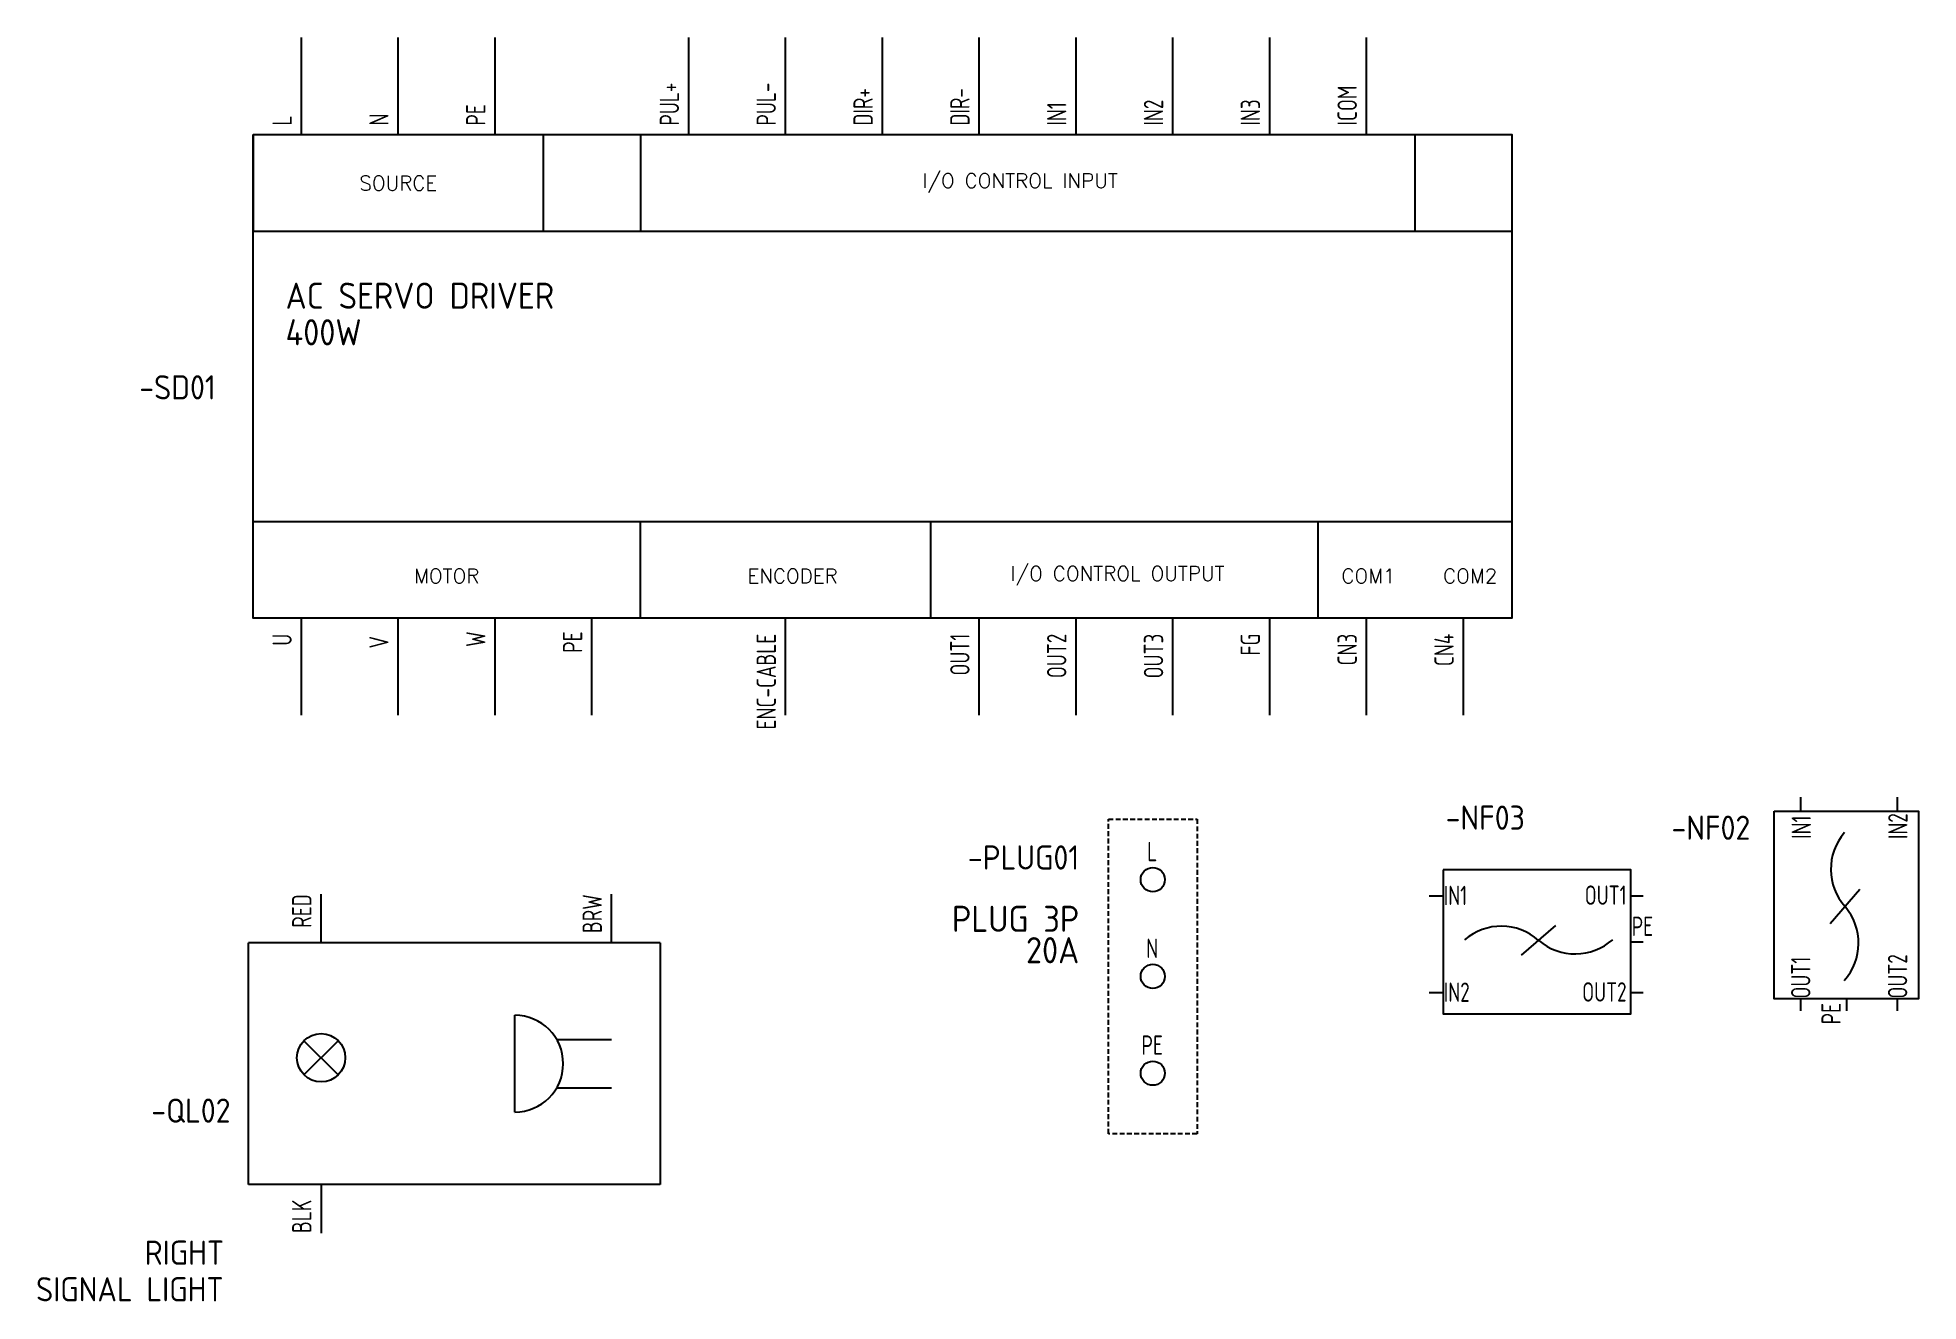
# Model space of a CAD drawing. Header units: inches. Extents: x 57 to 2760, y -193 to 2149.
# Drawn here: x 1551.3 to 1745.5, y 101.6 to 232.2 of the extents above; entities that cross this region are included whole.
import ezdxf
from ezdxf.enums import TextEntityAlignment as Align

# ---------------------------------------------------------------- set-up
doc = ezdxf.new("R2010")
doc.units = ezdxf.units.IN
doc.header["$MEASUREMENT"] = 0
doc.linetypes.add('DASHED', pattern=[0.75, 0.5, -0.25])
for name, color, linetype in [('DESC', 150, 'Continuous'), ('SYMS', 7, 'Continuous'), ('TAGS', 150, 'Continuous'), ('TERMS', 123, 'Continuous')]:
    doc.layers.add(name, color=color, linetype=linetype)
doc.styles.add('WD', font='romans.shx')
doc.styles.add('WD_IEC', font='ISOCP2.shx', dxfattribs={"width": 0.9, "height": 4, "bigfont": '@extfont2.shx'})

# ---------------------------------------------------------------- blocks, each defined once
blk = doc.blocks.new('QL_07')
for p, q in [((0, -5), (0, 0)), ((30, -5), (30, 0)), ((35, -5), (-7.5, -5)), ((-7.5, -30), (-7.5, -5)), ((35, -5), (35, -30)), ((20, -22.5), (20, -12.5)), ((-1.77, -18.66), (1.77, -15.13)), ((1.77, -18.66), (-1.77, -15.13)), ((24.33, -15), (30, -15)), ((24.33, -20), (30, -20)), ((35, -30), (-7.5, -30)), ((0, -30), (0, -35))]:
    blk.add_line(p, q)
blk.add_circle((0, -16.89), 2.5)
blk.add_arc((20, -17.5), 5, 270, 90)
at = {"style": 'WD_IEC', "flags": 1}
for tag, p, height in [('X2TERM01', (0, 0), 0.08), ('X2TERM02', (30, 0), 0.08), ('ASSYCODE', (-0.35, -31.93), 1), ('FAMILY', (-0.35, -33.43), 1), ('X8TERM03', (0, -35), 0.08)]:
    blk.add_attdef(tag, p, '', height=height, dxfattribs=at)
at = {"style": 'WD_IEC', "width": 0.8}
for tag, p in [('TERM01', (-1, 0)), ('TERM02', (29, 0))]:
    blk.add_attdef(tag, text='', height=2, rotation=90, dxfattribs=at).set_placement(p, align=Align.RIGHT)
at = {"style": 'WD_IEC'}
for tag, p in [('INST', (-9.86, -17.48)), ('LOC', (-9.76, -20.68)), ('TAG1', (-9.35, -23.6)), ('XREF', (-9.94, -34.48)), ('DESC1', (-10.02, -38.28)), ('DESC2', (-10.08, -42.06)), ('DESC3', (-10.07, -45.84))]:
    blk.add_attdef(tag, text='', height=2.5, dxfattribs=at).set_placement(p, align=Align.RIGHT)
at = {"style": 'WD_IEC', "flags": 9}
for tag, p in [('MFG', (-9.85, -28.18)), ('CAT', (-9.85, -30.68))]:
    blk.add_attdef(tag, text='', height=1.5, dxfattribs=at).set_placement(p, align=Align.RIGHT)
at = {"style": 'WD_IEC', "width": 0.8}
blk.add_attdef('TERM03', (-1, -35), '', height=2, rotation=90, dxfattribs=at)
blk = doc.blocks.new('NF_V')
for p, q in [((0, 0), (0, -1.44)), ((10, 0), (10, -1.44)), ((6.14, -9.52), (3.07, -13.08)), ((0, -20.82), (0, -22.08)), ((4.74, -20.82), (4.74, -22.08)), ((10, -20.82), (10, -22.08))]:
    blk.add_line(p, q)
blk.add_lwpolyline([(-2.7, -1.44), (12.18, -1.44), (12.18, -20.82), (-2.7, -20.82)], close=True)
for centre, start, end in [((8.96, -7.43), 139.5121, 221.6464), ((0.18, -15.08), 318.3536, 40.4879)]:
    blk.add_arc(centre, 5.82, start, end)
at = {"style": 'WD_IEC'}
for tag, p in [('INST', (-5.18, 1.73)), ('LOC', (-5.18, -1.47)), ('XREF', (-5.18, -8.05))]:
    blk.add_attdef(tag, text='', height=2.7, dxfattribs=at).set_placement(p, align=Align.RIGHT)
at = {"style": 'WD_IEC', "flags": 1}
for tag, p, height in [('X2TERM01', (0, 0), 0.08), ('X2TERM02', (10, 0), 0.08), ('ASSYCODE', (-11.83, -21.41), 1), ('FAMILY', (-11.83, -22.91), 1), ('X8TERM03', (0, -22.08), 0.08), ('X8TERM05', (4.74, -22.08), 0.08), ('X8TERM04', (10, -22.08), 0.08)]:
    blk.add_attdef(tag, p, '', height=height, dxfattribs=at)
at = {"style": 'WD_IEC'}
for tag, height, p in [('TAG1', 2.5, (-5.18, -3.15)), ('DESC1', 2.7, (-5.18, -10.5)), ('DESC2', 2.7, (-5.18, -14.28)), ('DESC3', 2.7, (-5.18, -18.06))]:
    blk.add_attdef(tag, text='', height=height, dxfattribs=at).set_placement(p, align=Align.MIDDLE_RIGHT)
at = {"style": 'WD_IEC', "width": 0.8}
for tag, p in [('TERM02', (11.06, -1.64)), ('TERM01', (1.09, -1.88))]:
    blk.add_attdef(tag, text='', height=2, rotation=90, dxfattribs=at).set_placement(p, align=Align.RIGHT)
for tag, p in [('TERM03', (1.03, -20.8)), ('TERM04', (11.03, -20.8))]:
    blk.add_attdef(tag, p, '', height=2, rotation=90, dxfattribs=at)
blk.add_attdef('TERM05', text='', height=2, rotation=90, dxfattribs=at).set_placement((3.17, -21.25), align=Align.MIDDLE_RIGHT)
at = {"style": 'WD_IEC', "flags": 9}
for tag, p in [('MFG', (-6.35, -25.69)), ('CAT', (-6.35, -28.19))]:
    blk.add_attdef(tag, text='', height=1.5, dxfattribs=at).set_placement(p, align=Align.RIGHT)
blk = doc.blocks.new('NF_H')
for p, q in [((0, 0), (1.44, 0)), ((20.82, 0), (22.08, 0)), ((9.52, -6.14), (13.08, -3.07)), ((20.82, -4.74), (22.08, -4.74)), ((0, -10), (1.44, -10)), ((20.82, -10), (22.08, -10))]:
    blk.add_line(p, q)
blk.add_lwpolyline([(1.44, 2.7), (1.44, -12.18), (20.82, -12.18), (20.82, 2.7)], close=True)
for centre, start, end in [((7.43, -8.96), 48.3536, 130.4879), ((15.08, -0.18), 229.5121, 311.6464)]:
    blk.add_arc(centre, 5.82, start, end)
at = {"style": 'WD_IEC'}
for tag, height, p in [('INST', 2.7, (1.6, 14)), ('LOC', 2.7, (1.6, 11)), ('TAG1', 2.5, (1.69, 8.08)), ('DESC1', 2.7, (1.69, 4.72))]:
    blk.add_attdef(tag, text='', height=height, dxfattribs=at).set_placement(p, align=Align.MIDDLE_LEFT)
for tag, p, height, flags in [('X4TERM01', (0, 0), 0.08, 1), ('X1TERM03', (22.08, 0), 0.08, 1), ('X1TERM05', (22.08, -4.74), 0.08, 1), ('X4TERM02', (0, -10), 0.08, 1), ('X1TERM04', (22.08, -10), 0.08, 1), ('MFG', (4.89, -26.64), 1.5, 9), ('CAT', (4.89, -29.14), 1.5, 9), ('ASSYCODE', (3.47, -30.44), 1, 1), ('FAMILY', (3.47, -31.94), 1, 1)]:
    blk.add_attdef(tag, p, '', height=height, dxfattribs=dict(at, flags=flags))
at = {"style": 'WD_IEC', "width": 0.8}
for tag, p in [('TERM01', (1.5, -0.96)), ('TERM02', (1.5, -10.96))]:
    blk.add_attdef(tag, p, '', height=2, dxfattribs=at)
for tag, p in [('TERM03', (20.38, -0.93)), ('TERM04', (20.38, -10.93))]:
    blk.add_attdef(tag, text='', height=2, dxfattribs=at).set_placement(p, align=Align.RIGHT)
blk.add_attdef('TERM05', text='', height=2, dxfattribs=at).set_placement((20.91, -3.15), align=Align.MIDDLE_LEFT)
at = {"style": 'WD_IEC'}
blk.add_attdef('XREF', text='', height=2.7, dxfattribs=at).set_placement((8.6, -15.22), align=Align.RIGHT)
for tag, p in [('DESC2', (8.6, -19.91)), ('DESC3', (8.6, -23.15))]:
    blk.add_attdef(tag, text='', height=2.7, dxfattribs=at).set_placement(p, align=Align.MIDDLE_RIGHT)
blk = doc.blocks.new('PLUG_001')
at = {"linetype": 'DASHED'}
blk.add_lwpolyline([(3.33, -26.25), (-5.83, -26.25), (-5.83, 6.25), (3.33, 6.25)], close=True, dxfattribs=at)
for centre in [(-1.25, 0), (-1.25, -10), (-1.25, -20)]:
    blk.add_circle(centre, 1.25)
at = {"style": 'WD_IEC'}
for tag, height, p in [('INST', 2.7, (-8.94, 7.08)), ('LOC', 2.7, (-8.94, 4.08)), ('TAG1', 2.5, (-8.85, 1.04)), ('XREF', 2.7, (-8.85, -2.6)), ('DESC1', 2.7, (-8.85, -5.4)), ('DESC2', 2.7, (-8.85, -8.64)), ('DESC3', 2.7, (-8.85, -11.88))]:
    blk.add_attdef(tag, text='', height=height, dxfattribs=at).set_placement(p, align=Align.RIGHT)
at = {"style": 'WD_IEC', "width": 0.8}
for tag, p in [('TERM01', (-1.31, 2.9)), ('TERM02', (-1.31, -7.1)), ('TERM03', (-1.31, -17.1))]:
    blk.add_attdef(tag, text='', height=2, dxfattribs=at).set_placement(p, align=Align.MIDDLE_CENTER)
at = {"style": 'WD_IEC'}
for tag, p, height, flags in [('X1TERM01', (0, 0), 0.08, 1), ('X1TERM02', (0, -10), 0.08, 1), ('MFG', (-12.75, -15.45), 1.5, 9), ('CAT', (-12.75, -17.95), 1.5, 9), ('X1TERM03', (0, -20), 0.08, 1), ('ASSYCODE', (-14.17, -30.32), 1, 1), ('FAMILY', (-14.17, -31.82), 1, 1)]:
    blk.add_attdef(tag, p, '', height=height, dxfattribs=dict(at, flags=flags))
blk = doc.blocks.new('SD_V')
for p, q in [((0, -10), (0, 0)), ((10, -10), (10, 0)), ((20, -10), (20, 0)), ((40, -10), (40, 0)), ((50, -10), (50, 0)), ((60, -10), (60, 0)), ((70, -10), (70, 0)), ((80, -10), (80, 0)), ((90, -10), (90, 0)), ((100, -10), (100, 0)), ((110, -10), (110, 0)), ((-5, -10), (-5, -20)), ((25, -20), (25, -10)), ((35, -10), (35, -20)), ((115, -10), (115, -20)), ((-5, -20), (125, -20)), ((-5, -50), (125, -50)), ((-5, -60), (-5, -50)), ((35, -60), (35, -50)), ((65, -60), (65, -50)), ((105, -60), (105, -50)), ((0, -70), (0, -60)), ((10, -70), (10, -60)), ((20, -70), (20, -60)), ((30, -70), (30, -60)), ((50, -70), (50, -60)), ((70, -70), (70, -60)), ((80, -70), (80, -60)), ((90, -70), (90, -60)), ((100, -70), (100, -60)), ((110, -70), (110, -60)), ((120, -70), (120, -60))]:
    blk.add_line(p, q)
blk.add_lwpolyline([(-5, -10), (125, -10), (125, -60), (-5, -60)], close=True)
at = {"char_height": 1.5, "attachment_point": 5, "style": 'WD'}
for s, width, insert in [('SOURCE', 40.0003, (10, -15.04)), ('I/O CONTROL INPUT', 40.0003, (74.22, -15.04)), ('I/O CONTROL OUTPUT', 48.5554, (84.28, -55.63)), ('MOTOR', 48.5554, (14.99, -55.63)), ('ENCODER', 48.5554, (50.72, -55.63)), ('COM1', 48.5554, (110.2, -55.63)), ('COM2', 48.5554, (120.7, -55.63))]:
    blk.add_mtext_dynamic_manual_height_columns(s, width=width, gutter_width=12.5, heights=[0], dxfattribs=dict(at, insert=insert))
at = {"style": 'WD_IEC', "flags": 1}
for tag, p, height in [('X2TERM01', (0, 0), 0.08), ('X2TERM02', (10, 0), 0.08), ('X2TERM03', (20, 0), 0.08), ('X2TERM04', (40, 0), 0.08), ('X2TERM05', (50, 0), 0.08), ('X2TERM06', (60, 0), 0.08), ('X2TERM07', (70, 0), 0.08), ('X2TERM08', (80, 0), 0.08), ('X2TERM09', (90, 0), 0.08), ('X2TERM10', (100, 0), 0.08), ('X2TERM11', (110, 0), 0.08), ('ASSYCODE', (-15.02, -51.17), 1), ('FAMILY', (-15.02, -52.67), 1), ('X8TERM12', (0, -70), 0.08), ('X8TERM21', (10, -70), 0.08), ('X8TERM22', (20, -70), 0.08), ('X8TERM23', (30, -70), 0.08), ('X8TERM13', (50, -70), 0.08), ('X8TERM14', (70, -70), 0.08), ('X8TERM15', (80, -70), 0.08), ('X8TERM16', (90, -70), 0.08), ('X8TERM18', (100, -70), 0.08), ('X8TERM19', (110, -70), 0.08), ('X8TERM20', (120, -70), 0.08)]:
    blk.add_attdef(tag, p, '', height=height, dxfattribs=at)
at = {"style": 'WD_IEC', "width": 0.8}
for tag, p in [('TERM01', (-1, -9.09)), ('TERM02', (9, -9.09)), ('TERM03', (19, -9.09)), ('TERM04', (39, -9.09)), ('TERM05', (49, -9.09)), ('TERM06', (59, -9.09)), ('TERM07', (69, -9.09)), ('TERM08', (79, -9.09)), ('TERM09', (89, -9.09)), ('TERM10', (99, -9.09)), ('TERM11', (109, -9.09))]:
    blk.add_attdef(tag, p, '', height=2, rotation=90, dxfattribs=at)
at = {"style": 'WD_IEC'}
for tag, p in [('DESC1', (-1.64, -26.67)), ('DESC2', (-1.64, -30.45)), ('DESC3', (-1.64, -34.23))]:
    blk.add_attdef(tag, text='', height=2.7, dxfattribs=at).set_placement(p, align=Align.MIDDLE_LEFT)
for tag, height, p in [('INST', 2.7, (-8.85, -31.27)), ('LOC', 2.7, (-8.85, -34.47)), ('TAG1', 2.5, (-8.85, -37.39)), ('XREF', 2.7, (-8.85, -48.27))]:
    blk.add_attdef(tag, text='', height=height, dxfattribs=at).set_placement(p, align=Align.RIGHT)
at = {"style": 'WD_IEC', "flags": 9}
for tag, p in [('MFG', (-9.35, -41.97)), ('CAT', (-9.35, -44.47))]:
    blk.add_attdef(tag, text='', height=1.5, dxfattribs=at).set_placement(p, align=Align.RIGHT)
at = {"style": 'WD_IEC', "width": 0.8}
for tag, p in [('TERM12', (-1, -61.6)), ('TERM21', (9, -61.83)), ('TERM22', (19, -61.35)), ('TERM23', (29, -61.35)), ('TERM13', (49, -61.6)), ('TERM14', (69, -61.6)), ('TERM15', (79, -61.6)), ('TERM16', (89, -61.6)), ('TERM18', (99, -61.6)), ('TERM19', (109, -61.6)), ('TERM20', (119, -61.6))]:
    blk.add_attdef(tag, text='', height=2, rotation=90, dxfattribs=at).set_placement(p, align=Align.RIGHT)

msp = doc.modelspace()

# ---------------------------------------------------------------- block references
at = {"layer": 'SYMS'}
ref = msp.add_blockref('SD_V', (1578.50333, 232.15106), dxfattribs=at)
ref.add_attrib('TERM20', 'CN4', dxfattribs={"layer": 'TERMS', "height": 2, "rotation": 90, "style": 'WD_IEC', "width": 0.8}).set_placement((1697.50333, 170.55505), align=Align.RIGHT)
ref.add_attrib('TERM19', 'CN3', dxfattribs={"layer": 'TERMS', "height": 2, "rotation": 90, "style": 'WD_IEC', "width": 0.8}).set_placement((1687.50333, 170.55505), align=Align.RIGHT)
ref.add_attrib('TERM18', 'FG', dxfattribs={"layer": 'TERMS', "height": 2, "rotation": 90, "style": 'WD_IEC', "width": 0.8}).set_placement((1677.50333, 170.55505), align=Align.RIGHT)
ref.add_attrib('TERM16', 'OUT3', dxfattribs={"layer": 'TERMS', "height": 2, "rotation": 90, "style": 'WD_IEC', "width": 0.8}).set_placement((1667.50333, 170.55505), align=Align.RIGHT)
ref.add_attrib('TERM15', 'OUT2', dxfattribs={"layer": 'TERMS', "height": 2, "rotation": 90, "style": 'WD_IEC', "width": 0.8}).set_placement((1657.50333, 170.55505), align=Align.RIGHT)
ref.add_attrib('TERM14', 'OUT1', dxfattribs={"layer": 'TERMS', "height": 2, "rotation": 90, "style": 'WD_IEC', "width": 0.8}).set_placement((1647.50333, 170.55505), align=Align.RIGHT)
ref.add_attrib('TERM13', 'ENC-CABLE', dxfattribs={"layer": 'TERMS', "height": 2, "rotation": 90, "style": 'WD_IEC', "width": 0.8}).set_placement((1627.50333, 170.55505), align=Align.RIGHT)
ref.add_attrib('TERM12', 'U', dxfattribs={"layer": 'TERMS', "height": 2, "rotation": 90, "style": 'WD_IEC', "width": 0.8}).set_placement((1577.50333, 170.55505), align=Align.RIGHT)
ref.add_attrib('TERM11', 'ICOM', (1687.50333, 223.0591), dxfattribs={"layer": 'TERMS', "height": 2, "rotation": 90, "style": 'WD_IEC', "width": 0.8})
ref.add_attrib('TERM10', 'IN3', (1677.50333, 223.0591), dxfattribs={"layer": 'TERMS', "height": 2, "rotation": 90, "style": 'WD_IEC', "width": 0.8})
ref.add_attrib('TERM09', 'IN2', (1667.50333, 223.0591), dxfattribs={"layer": 'TERMS', "height": 2, "rotation": 90, "style": 'WD_IEC', "width": 0.8})
ref.add_attrib('TERM08', 'IN1', (1657.50333, 223.0591), dxfattribs={"layer": 'TERMS', "height": 2, "rotation": 90, "style": 'WD_IEC', "width": 0.8})
ref.add_attrib('TERM07', 'DIR-', (1647.50333, 223.0591), dxfattribs={"layer": 'TERMS', "height": 2, "rotation": 90, "style": 'WD_IEC', "width": 0.8})
ref.add_attrib('TERM06', 'DIR+', (1637.50333, 223.0591), dxfattribs={"layer": 'TERMS', "height": 2, "rotation": 90, "style": 'WD_IEC', "width": 0.8})
ref.add_attrib('TERM05', 'PUL-', (1627.50333, 223.0591), dxfattribs={"layer": 'TERMS', "height": 2, "rotation": 90, "style": 'WD_IEC', "width": 0.8})
ref.add_attrib('TERM04', 'PUL+', (1617.50333, 223.0591), dxfattribs={"layer": 'TERMS', "height": 2, "rotation": 90, "style": 'WD_IEC', "width": 0.8})
ref.add_attrib('TERM03', 'PE', (1597.50333, 223.0591), dxfattribs={"layer": 'TERMS', "height": 2, "rotation": 90, "style": 'WD_IEC', "width": 0.8})
ref.add_attrib('TERM02', 'N', (1587.50333, 223.0591), dxfattribs={"layer": 'TERMS', "height": 2, "rotation": 90, "style": 'WD_IEC', "width": 0.8})
ref.add_attrib('TERM01', 'L', (1577.50333, 223.0591), dxfattribs={"layer": 'TERMS', "height": 2, "rotation": 90, "style": 'WD_IEC', "width": 0.8})
ref.add_attrib('DESC2', '400W', dxfattribs={"layer": 'DESC', "height": 2.7, "style": 'WD_IEC'}).set_placement((1576.86102, 201.70173), align=Align.MIDDLE_LEFT)
ref.add_attrib('DESC1', 'AC SERVO DRIVER', dxfattribs={"layer": 'DESC', "height": 2.7, "style": 'WD_IEC'}).set_placement((1576.86102, 205.48173), align=Align.MIDDLE_LEFT)
ref.add_attrib('TAG1', '-SD01', dxfattribs={"layer": 'TAGS', "height": 2.5, "style": 'WD_IEC'}).set_placement((1569.65176, 194.76326), align=Align.RIGHT)
ref.add_attrib('TERM21', 'V', dxfattribs={"layer": 'TERMS', "height": 2, "rotation": 90, "style": 'WD_IEC', "width": 0.8}).set_placement((1587.50333, 170.31963), align=Align.RIGHT)
ref.add_attrib('TERM22', 'W', dxfattribs={"layer": 'TERMS', "height": 2, "rotation": 90, "style": 'WD_IEC', "width": 0.8}).set_placement((1597.50333, 170.79663), align=Align.RIGHT)
ref.add_attrib('TERM23', 'PE', dxfattribs={"layer": 'TERMS', "height": 2, "rotation": 90, "style": 'WD_IEC', "width": 0.8}).set_placement((1607.50333, 170.79663), align=Align.RIGHT)
ref = msp.add_blockref('NF_V', (1733.31329, 153.65452), dxfattribs=at)
ref.add_attrib('TERM01', 'IN1', dxfattribs={"layer": 'TERMS', "height": 2, "rotation": 90, "style": 'WD_IEC', "width": 0.8}).set_placement((1734.40444, 151.77419), align=Align.RIGHT)
ref.add_attrib('TERM02', 'IN2', dxfattribs={"layer": 'TERMS', "height": 2, "rotation": 90, "style": 'WD_IEC', "width": 0.8}).set_placement((1744.3745, 152.01347), align=Align.RIGHT)
ref.add_attrib('TERM03', 'OUT1', (1734.34469, 132.8534), dxfattribs={"layer": 'TERMS', "height": 2, "rotation": 90, "style": 'WD_IEC', "width": 0.8})
ref.add_attrib('TERM04', 'OUT2', (1744.34469, 132.8534), dxfattribs={"layer": 'TERMS', "height": 2, "rotation": 90, "style": 'WD_IEC', "width": 0.8})
ref.add_attrib('TERM05', 'PE', dxfattribs={"layer": 'TERMS', "height": 2, "rotation": 90, "style": 'WD_IEC', "width": 0.8}).set_placement((1736.48002, 132.4019), align=Align.MIDDLE_RIGHT)
ref.add_attrib('TAG1', '-NF02', dxfattribs={"layer": 'TAGS', "height": 2.5, "style": 'WD_IEC'}).set_placement((1728.13448, 150.50922), align=Align.MIDDLE_RIGHT)
ref = msp.add_blockref('NF_H', (1694.97709, 143.47064), dxfattribs=at)
ref.add_attrib('TERM01', 'IN1', (1696.47541, 142.5123), dxfattribs={"layer": 'TERMS', "height": 2, "style": 'WD_IEC', "width": 0.8})
ref.add_attrib('TERM02', 'IN2', (1696.47541, 132.5123), dxfattribs={"layer": 'TERMS', "height": 2, "style": 'WD_IEC', "width": 0.8})
ref.add_attrib('TERM03', 'OUT1', dxfattribs={"layer": 'TERMS', "height": 2, "style": 'WD_IEC', "width": 0.8}).set_placement((1715.35751, 142.54031), align=Align.RIGHT)
ref.add_attrib('TERM04', 'OUT2', dxfattribs={"layer": 'TERMS', "height": 2, "style": 'WD_IEC', "width": 0.8}).set_placement((1715.35751, 132.54031), align=Align.RIGHT)
ref.add_attrib('TERM05', 'PE', dxfattribs={"layer": 'TERMS', "height": 2, "style": 'WD_IEC', "width": 0.8}).set_placement((1715.88882, 140.32265), align=Align.MIDDLE_LEFT)
ref.add_attrib('TAG1', '-NF03', dxfattribs={"layer": 'TAGS', "height": 2.5, "style": 'WD_IEC'}).set_placement((1696.66947, 151.54977), align=Align.MIDDLE_LEFT)
ref = msp.add_blockref('PLUG_001', (1667.67457, 145.14457), dxfattribs=at)
ref.add_attrib('TAG1', '-PLUG01', dxfattribs={"layer": 'TAGS', "height": 2.5, "style": 'WD_IEC'}).set_placement((1658.82853, 146.1829), align=Align.RIGHT)
ref.add_attrib('DESC1', 'PLUG 3P', dxfattribs={"layer": 'DESC', "height": 2.7, "style": 'WD_IEC'}).set_placement((1658.82853, 139.74465), align=Align.RIGHT)
ref.add_attrib('DESC2', '20A', dxfattribs={"layer": 'DESC', "height": 2.7, "style": 'WD_IEC'}).set_placement((1658.82853, 136.50465), align=Align.RIGHT)
ref.add_attrib('TERM01', 'L', dxfattribs={"layer": 'TERMS', "height": 2, "style": 'WD_IEC', "width": 0.8}).set_placement((1666.36448, 148.04363), align=Align.MIDDLE_CENTER)
ref.add_attrib('TERM02', 'N', dxfattribs={"layer": 'TERMS', "height": 2, "style": 'WD_IEC', "width": 0.8}).set_placement((1666.36448, 138.04363), align=Align.MIDDLE_CENTER)
ref.add_attrib('TERM03', 'PE', dxfattribs={"layer": 'TERMS', "height": 2, "style": 'WD_IEC', "width": 0.8}).set_placement((1666.36448, 128.04363), align=Align.MIDDLE_CENTER)
ref = msp.add_blockref('QL_07', (1580.53188, 143.62883), dxfattribs=at)
ref.add_attrib('TAG1', '-QL02', dxfattribs={"layer": 'TAGS', "height": 2.5, "style": 'WD_IEC'}).set_placement((1571.17811, 120.02754), align=Align.RIGHT)
ref.add_attrib('DESC1', 'RIGHT', dxfattribs={"layer": 'DESC', "height": 2.5, "style": 'WD_IEC'}).set_placement((1570.50811, 105.34954), align=Align.RIGHT)
ref.add_attrib('DESC2', 'SIGNAL LIGHT', dxfattribs={"layer": 'DESC', "height": 2.5, "style": 'WD_IEC'}).set_placement((1570.4561, 101.56954), align=Align.RIGHT)
ref.add_attrib('TERM01', 'RED', dxfattribs={"layer": 'TERMS', "height": 2, "rotation": 90, "style": 'WD_IEC', "width": 0.8}).set_placement((1579.53188, 143.62883), align=Align.RIGHT)
ref.add_attrib('TERM02', 'BRW', dxfattribs={"layer": 'TERMS', "height": 2, "rotation": 90, "style": 'WD_IEC', "width": 0.8}).set_placement((1609.53188, 143.62883), align=Align.RIGHT)
ref.add_attrib('TERM03', 'BLK', (1579.53188, 108.62883), dxfattribs={"layer": 'TERMS', "height": 2, "rotation": 90, "style": 'WD_IEC', "width": 0.8})

doc.saveas('drawing.dxf')
